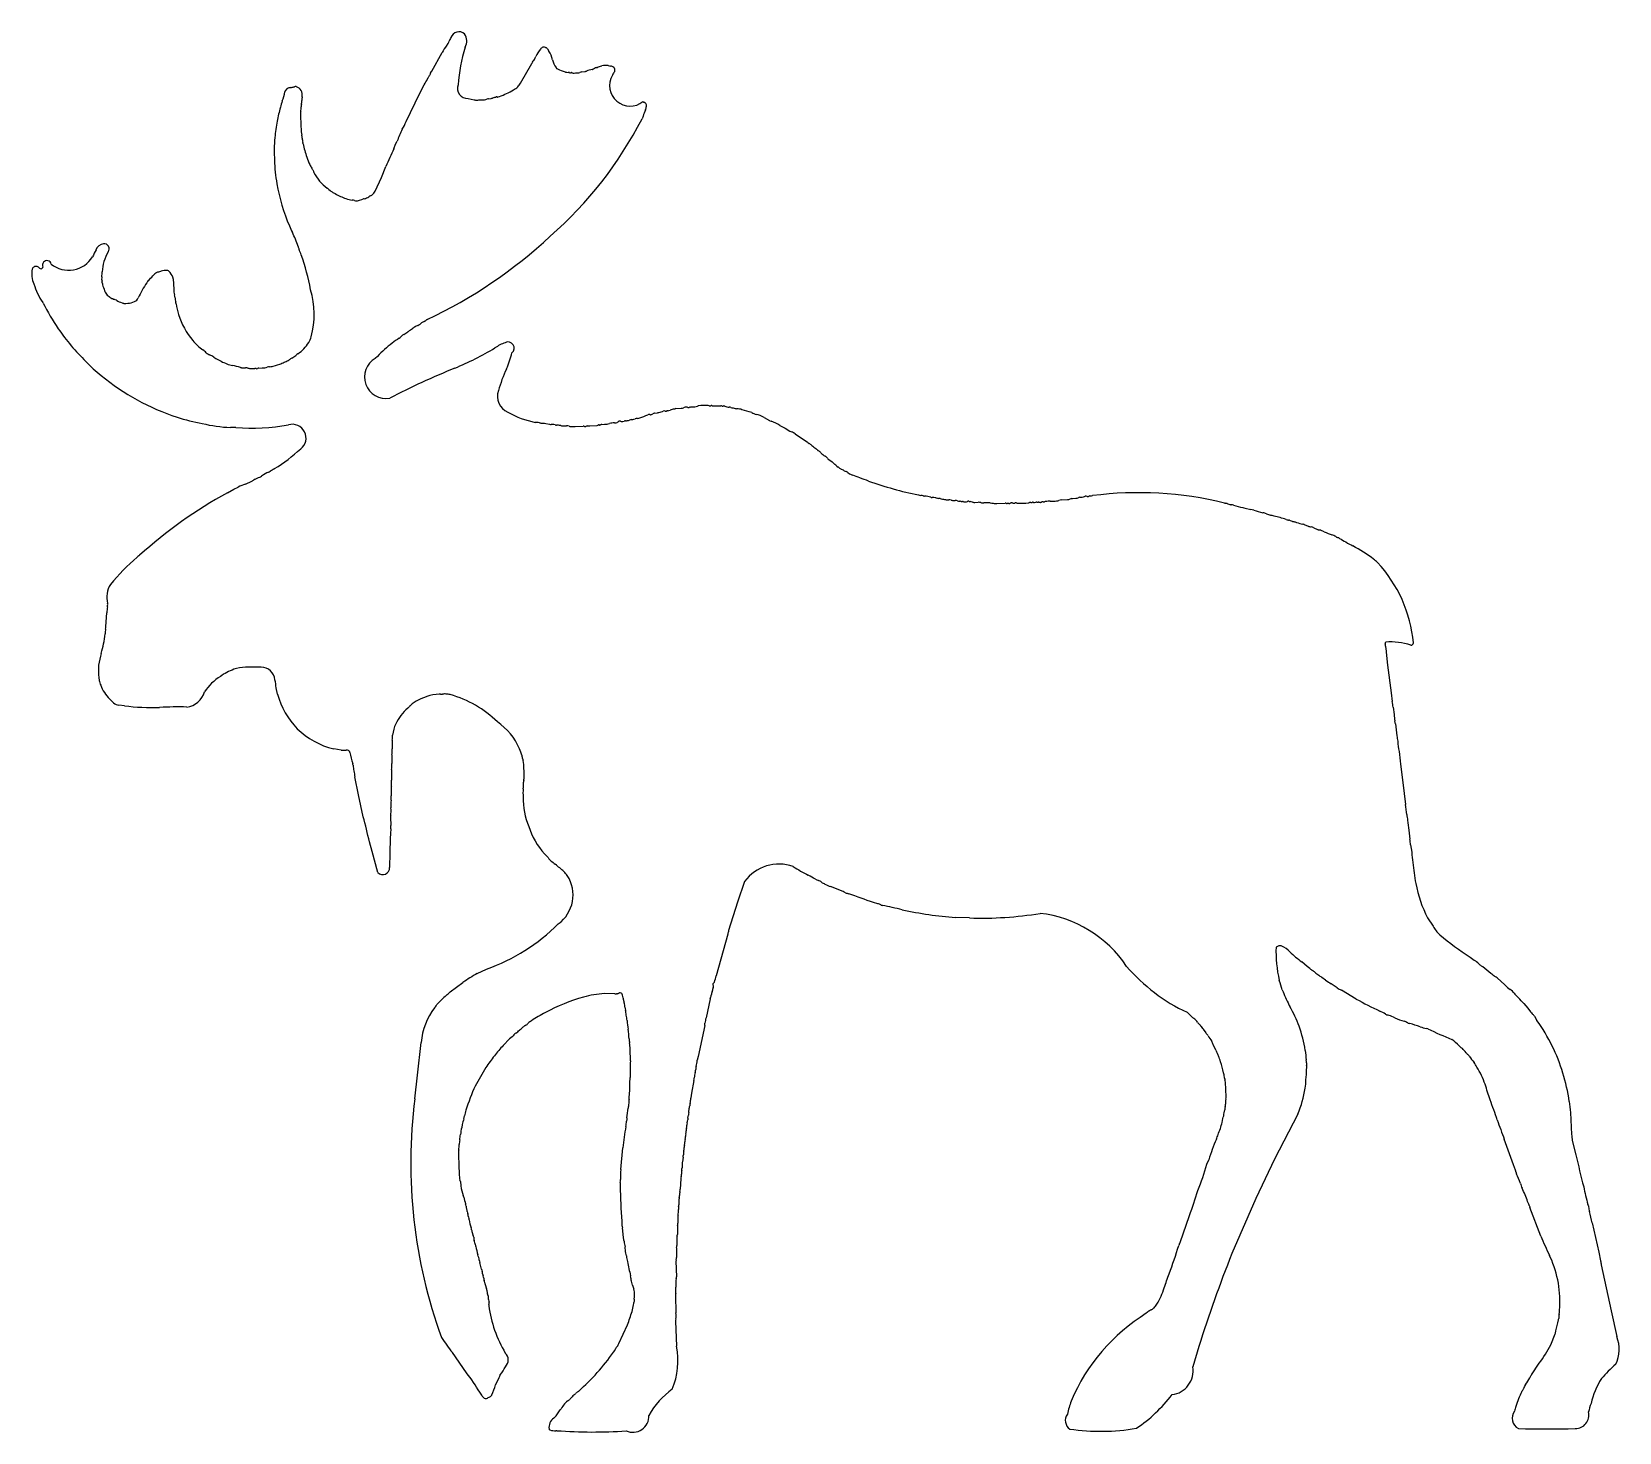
# Model space of a CAD drawing. Header units: metres. Extents: x 0 to 7.65, y 0 to 6.75.
import ezdxf

# ---------------------------------------------------------------- set-up
doc = ezdxf.new("R2010")
doc.units = ezdxf.units.M

msp = doc.modelspace()

# ---------------------------------------------------------------- linework, layer by layer
at = {"layer": '1', "color": 5}
for p, q in [((2.47551, 6.67276), (2.47849, 6.67165)), ((2.48346, 6.6677), (2.4853, 6.66506)), ((2.4853, 6.66506), (2.49267, 6.65457)), ((1.92754, 6.5575), (1.97792, 6.64766)), ((2.35512, 6.50074), (2.40964, 6.59562)), ((2.72981, 6.57817), (2.7474, 6.5833)), ((2.7784, 6.58461), (2.78918, 6.58246)), ((1.91005, 6.52674), (1.91361, 6.53196)), ((1.92225, 6.54965), (1.92754, 6.5575)), ((2.578, 6.55248), (2.58582, 6.5519)), ((2.59645, 6.55008), (2.59874, 6.55106)), ((2.64907, 6.55437), (2.66573, 6.55609)), ((2.70744, 6.56892), (2.71277, 6.57255)), ((2.80044, 6.54293), (2.79878, 6.5381)), ((2.80313, 6.54888), (2.80044, 6.54293)), ((2.80508, 6.55093), (2.80313, 6.54888)), ((1.26357, 6.48216), (1.26671, 6.4829)), ((1.8046, 6.31624), (1.86918, 6.44893)), ((1.86918, 6.44893), (1.89152, 6.49256)), ((2.10325, 6.42675), (2.1318, 6.42059)), ((2.20099, 6.42507), (2.21323, 6.4266)), ((2.24116, 6.43435), (2.24352, 6.43353)), ((2.24775, 6.43446), (2.25362, 6.43671)), ((1.30225, 6.42409), (1.30155, 6.41929)), ((2.1607, 6.41951), (2.18256, 6.42071)), ((2.94563, 6.41176), (2.94987, 6.40926)), ((2.94987, 6.40926), (2.95264, 6.40766)), ((2.94587, 6.34047), (2.9409, 6.32875)), ((1.74469, 6.18348), (1.7532, 6.2057)), ((1.7532, 6.2057), (1.7605, 6.22021)), ((1.65536, 5.97997), (1.68523, 6.0462)), ((1.68523, 6.0462), (1.70691, 6.09886)), ((1.43185, 5.98768), (1.43803, 5.98309)), ((1.4509, 5.97389), (1.46255, 5.96799)), ((1.57473, 5.93473), (1.5957, 5.94102)), ((0.65838, 5.59606), (0.66064, 5.59389)), ((0.68192, 5.55691), (0.68453, 5.50847)), ((0.05426, 5.441), (0.05278, 5.44379)), ((1.89159, 5.35223), (1.8884, 5.35087)), ((0.88786, 5.17326), (0.89951, 5.16737)), ((0.95412, 5.14321), (0.96054, 5.14091)), ((0.96054, 5.14091), (0.96785, 5.13958)), ((1.01365, 5.12903), (1.0306, 5.12889)), ((1.04933, 5.12603), (1.05357, 5.126)), ((1.05357, 5.126), (1.07501, 5.1262)), ((1.09366, 5.12696), (1.11095, 5.12802)), ((1.1583, 5.13561), (1.20008, 5.14834)), ((1.66639, 5.18393), (1.65557, 5.1743)), ((2.28831, 5.1241), (2.28777, 5.12282)), ((2.98695, 4.90412), (2.99288, 4.9068)), ((3.00277, 4.91043), (3.01501, 4.91196)), ((3.02208, 4.91399), (3.03958, 4.91898)), ((3.03958, 4.91898), (3.04285, 4.92028)), ((3.1041, 4.93232), (3.12986, 4.9342)), ((3.17484, 4.9398), (3.17912, 4.94012)), ((3.17912, 4.94012), (3.19623, 4.94134)), ((3.28574, 4.94502), (3.30745, 4.94552)), ((3.30745, 4.94552), (3.32036, 4.94571)), ((3.33084, 4.94381), (3.33345, 4.94486)), ((3.33999, 4.94331), (3.35003, 4.9407)), ((2.45362, 4.86251), (2.47037, 4.86214)), ((2.47037, 4.86214), (2.47758, 4.8607)), ((2.47758, 4.8607), (2.49557, 4.85705)), ((2.55639, 4.8489), (2.56063, 4.84886)), ((2.56063, 4.84886), (2.57778, 4.84893)), ((2.61819, 4.84645), (2.65769, 4.84769)), ((2.67633, 4.84845), (2.68922, 4.8493)), ((2.68922, 4.8493), (2.72422, 4.8511)), ((2.7345, 4.85385), (2.73686, 4.85303)), ((2.74715, 4.85577), (2.76002, 4.85663)), ((2.80851, 4.86317), (2.81708, 4.86381)), ((2.8236, 4.86625), (2.82562, 4.86807)), ((2.82562, 4.86807), (2.8294, 4.87109)), ((2.83777, 4.8709), (2.84064, 4.86993)), ((2.84924, 4.86985), (2.85497, 4.87165)), ((3.52931, 4.88967), (3.55484, 4.87567)), ((3.55484, 4.87567), (3.55754, 4.87397)), ((3.55754, 4.87397), (3.5639, 4.8716)), ((3.67914, 4.81129), (3.72328, 4.78042)), ((3.72328, 4.78042), (3.73656, 4.77166)), ((3.83485, 4.69297), (3.83684, 4.6905)), ((3.83684, 4.6905), (3.84178, 4.68659)), ((3.84178, 4.68659), (3.85689, 4.67519)), ((3.85689, 4.67519), (3.85952, 4.67341)), ((1.09915, 4.60262), (1.10239, 4.6039)), ((1.10239, 4.6039), (1.10784, 4.60742)), ((1.16512, 4.64003), (1.17007, 4.64285)), ((3.87952, 4.65544), (3.8857, 4.65084)), ((3.93105, 4.62591), (3.93358, 4.62402)), ((3.93358, 4.62402), (3.94122, 4.61842)), ((0.94281, 4.52651), (0.97352, 4.54334)), ((0.97352, 4.54334), (0.99523, 4.55321)), ((1.02948, 4.56862), (1.05994, 4.58325)), ((1.05994, 4.58325), (1.06318, 4.58453)), ((4.40637, 4.49292), (4.41891, 4.49263)), ((4.43761, 4.48975), (4.45015, 4.48945)), ((4.48282, 4.48394), (4.48511, 4.48495)), ((4.48942, 4.48437), (4.49207, 4.48353)), ((4.5402, 4.48058), (4.54444, 4.48055)), ((4.54444, 4.48055), (4.56159, 4.48061)), ((4.58032, 4.47777), (4.5888, 4.4777)), ((4.61925, 4.4783), (4.62649, 4.4769)), ((4.65099, 4.47568), (4.69049, 4.47692)), ((4.70096, 4.47502), (4.70324, 4.47603)), ((4.84291, 4.4817), (4.84522, 4.48085)), ((4.84744, 4.48094), (4.84967, 4.48197)), ((4.90834, 4.48612), (4.92608, 4.48685)), ((4.96173, 4.49242), (4.99213, 4.49428)), ((5.01057, 4.49864), (5.01479, 4.49902)), ((5.01479, 4.49902), (5.03189, 4.50034)), ((5.05032, 4.5047), (5.0628, 4.50601)), ((5.07396, 4.5083), (5.07727, 4.50957)), ((5.09887, 4.51128), (5.10315, 4.51164)), ((5.74876, 4.47711), (5.75008, 4.47683)), ((5.76088, 4.47507), (5.76409, 4.47392)), ((5.76409, 4.47392), (5.77369, 4.47043)), ((5.84704, 4.45271), (5.87482, 4.44579)), ((6.04456, 4.39827), (6.05098, 4.39598)), ((6.06194, 4.39396), (6.06515, 4.39282)), ((6.06515, 4.39282), (6.07475, 4.38933)), ((6.08524, 4.38681), (6.08892, 4.38617)), ((6.08892, 4.38617), (6.09535, 4.38387)), ((6.1326, 4.37333), (6.15127, 4.36578)), ((6.16176, 4.36325), (6.16544, 4.36261)), ((6.17797, 4.35768), (6.19636, 4.34983)), ((6.29947, 4.30879), (6.30216, 4.30709)), ((0.51553, 4.22247), (0.51961, 4.22547)), ((0.3659, 3.98866), (0.36584, 3.9939)), ((0.35689, 3.88158), (0.36262, 3.94851)), ((6.52478, 3.77971), (6.52666, 3.75851)), ((6.52666, 3.75851), (6.53369, 3.69659)), ((1.10501, 3.68626), (1.02935, 3.68669)), ((6.53369, 3.69659), (6.55138, 3.56334)), ((1.18467, 3.55561), (1.17817, 3.58605)), ((6.55138, 3.56334), (6.55604, 3.52104)), ((0.44638, 3.50003), (0.4191, 3.50357)), ((1.81647, 3.49287), (1.81177, 3.48864)), ((1.8184, 3.49535), (1.81647, 3.49287)), ((6.56036, 3.49325), (6.56536, 3.45776)), ((1.49167, 3.2866), (1.45528, 3.29307)), ((1.73641, 3.32792), (1.73684, 3.2929)), ((1.73485, 3.25674), (1.73521, 3.22173)), ((6.59689, 3.21905), (6.60709, 3.13132)), ((1.57535, 3.0717), (1.55703, 3.15803)), ((1.73331, 3.18557), (1.734, 3.14168)), ((1.59766, 2.96602), (1.57535, 3.0717)), ((6.60709, 3.13132), (6.62022, 3.02519)), ((1.72901, 2.96318), (1.72973, 2.92373)), ((1.6407, 2.79799), (1.62698, 2.84466)), ((6.63648, 2.90025), (6.64089, 2.85774)), ((1.6682, 2.697), (1.6407, 2.79799)), ((6.64495, 2.83003), (6.65009, 2.79455)), ((3.43538, 2.65381), (3.40057, 2.55361)), ((3.90953, 2.60581), (3.84935, 2.6288)), ((3.40057, 2.55361), (3.35842, 2.41721)), ((4.07708, 2.5468), (4.05604, 2.55187)), ((4.5194, 2.47819), (4.452, 2.48084)), ((6.72665, 2.47865), (6.75285, 2.43789)), ((3.35407, 2.39986), (3.29813, 2.19951)), ((6.0066, 2.34165), (5.99648, 2.33763)), ((6.00959, 2.34329), (6.0066, 2.34165)), ((2.14673, 2.21031), (2.19225, 2.23154)), ((6.14638, 2.24344), (6.12051, 2.2663)), ((6.15948, 2.23445), (6.14638, 2.24344)), ((6.9922, 2.24362), (7.03172, 2.21237)), ((2.01602, 2.12154), (2.07813, 2.16678)), ((3.28437, 2.14362), (3.28357, 2.14017)), ((6.23536, 2.17785), (6.2172, 2.19056)), ((6.2908, 2.14065), (6.26226, 2.16066)), ((7.0615, 2.18907), (7.09859, 2.1552)), ((2.8092, 2.1121), (2.76027, 2.1137)), ((2.82229, 2.11267), (2.81784, 2.1125)), ((2.8467, 2.1064), (2.84598, 2.11035)), ((2.85068, 2.09249), (2.8467, 2.1064)), ((3.27011, 2.08852), (3.24945, 1.99666)), ((6.38281, 2.08738), (6.31127, 2.13034)), ((6.05822, 2.05964), (6.05958, 2.05643)), ((6.05958, 2.05643), (6.06303, 2.05097)), ((6.54096, 2.00864), (6.53687, 2.00966)), ((7.19093, 2.06534), (7.20904, 2.04324)), ((7.20904, 2.04324), (7.22301, 2.026)), ((7.24139, 2.00427), (7.25331, 1.98471)), ((3.24292, 1.95977), (3.21085, 1.81015)), ((5.656, 1.92948), (5.65042, 1.93717)), ((6.72774, 1.94345), (6.7215, 1.94523)), ((1.85829, 1.72009), (1.87691, 1.87777)), ((2.30274, 1.89563), (2.27251, 1.86372)), ((2.31494, 1.90576), (2.30274, 1.89563)), ((2.88514, 1.78909), (2.88329, 1.84615)), ((5.70698, 1.8408), (5.69367, 1.86813)), ((3.21085, 1.81015), (3.20721, 1.79208)), ((6.14338, 1.77136), (6.14384, 1.76832)), ((1.84644, 1.60712), (1.85829, 1.72009)), ((2.18872, 1.75738), (2.13726, 1.66817)), ((2.8825, 1.68157), (2.88445, 1.70874)), ((3.19141, 1.69545), (3.1798, 1.63373)), ((5.74863, 1.70526), (5.7466, 1.72191)), ((5.7554, 1.61644), (5.75254, 1.68681)), ((2.88039, 1.63218), (2.88227, 1.64664)), ((2.88227, 1.64664), (2.8825, 1.68157)), ((3.1798, 1.63373), (3.17625, 1.61138)), ((5.74624, 1.53964), (5.74892, 1.5542)), ((6.10099, 1.53304), (5.98878, 1.31616)), ((7.41579, 1.54081), (7.42084, 1.43488)), ((2.07396, 1.48318), (2.07193, 1.46777)), ((5.73645, 1.49322), (5.74033, 1.51099)), ((7.14154, 1.2891), (7.09631, 1.41155)), ((7.42405, 1.40512), (7.4417, 1.33678)), ((2.83829, 1.26524), (2.84857, 1.37051)), ((3.13889, 1.32544), (3.13543, 1.30306)), ((5.66362, 1.29122), (5.67244, 1.31298)), ((5.98878, 1.31616), (5.89856, 1.12599)), ((3.13417, 1.29583), (3.13386, 1.27443)), ((7.15117, 1.2627), (7.14154, 1.2891)), ((7.15346, 1.25125), (7.15117, 1.2627)), ((2.06545, 1.20799), (2.06747, 1.18689)), ((3.12809, 1.22024), (3.1247, 1.17183)), ((3.11905, 1.12189), (3.11864, 1.09625)), ((5.89856, 1.12599), (5.78365, 0.86053)), ((7.21439, 1.09955), (7.20879, 1.1119)), ((7.2732, 0.94555), (7.22017, 1.08257)), ((7.50148, 1.09093), (7.50365, 1.07436)), ((3.1136, 1.03722), (3.11357, 1.00695)), ((5.53427, 0.91505), (5.57917, 1.04451)), ((7.51937, 1.00839), (7.5513, 0.86705)), ((2.12146, 0.96756), (2.12765, 0.94657)), ((2.12968, 0.93949), (2.13017, 0.93538)), ((2.85099, 0.93883), (2.84634, 0.98557)), ((3.10889, 0.93481), (3.10903, 0.9001)), ((3.11116, 0.98823), (3.11127, 0.95352)), ((2.866, 0.84928), (2.86284, 0.86364)), ((3.10662, 0.88138), (3.10691, 0.84223)), ((7.31817, 0.84359), (7.3147, 0.85162)), ((7.5513, 0.86705), (7.56055, 0.8266)), ((3.10466, 0.82353), (3.10635, 0.74888)), ((7.56381, 0.80646), (7.61217, 0.5855)), ((2.18516, 0.71238), (2.19135, 0.69138)), ((2.88687, 0.74784), (2.88544, 0.75419)), ((2.19892, 0.65786), (2.19981, 0.64945)), ((2.2023, 0.61538), (2.20265, 0.60905)), ((3.10233, 0.6592), (3.10467, 0.57517)), ((5.40144, 0.59341), (5.40379, 0.59552)), ((7.36209, 0.57525), (7.36209, 0.58753)), ((7.61217, 0.5855), (7.63822, 0.46084)), ((2.83003, 0.42719), (2.87092, 0.51755)), ((3.10274, 0.53477), (3.10764, 0.41408)), ((7.32078, 0.4212), (7.34204, 0.4742)), ((7.34204, 0.4742), (7.34319, 0.47741)), ((7.34319, 0.47741), (7.34517, 0.4884)), ((2.09534, 0.28615), (2.02698, 0.38351)), ((2.80349, 0.38536), (2.80977, 0.39451)), ((5.6248, 0.41329), (5.59508, 0.31455)), ((7.22795, 0.27616), (7.26414, 0.33248)), ((2.17979, 0.16466), (2.1775, 0.16678)), ((2.61974, 0.18543), (2.62191, 0.18771)), ((2.63452, 0.19744), (2.63595, 0.19854)), ((2.53114, 0.0835), (2.54707, 0.10722)), ((2.4974, 0.01104), (2.49553, 0.01164)), ((2.52987, 0.0076), (2.52584, 0.00752))]:
    msp.add_line(p, q, dxfattribs=at)
for centre, radius, start, end in [((2.05814, 6.70866), 0.03932, 46.92169, 163.75206), ((2.04328, 6.70348), 0.05376, 327.10794, 399.09681), ((2.20587, 6.52938), 0.25681, 143.28623, 152.57449), ((1.94948, 6.72616), 0.06651, 319.42868, 338.92304), ((2.0995, 6.66851), 0.09421, 147.11539, 159.02013), ((2.90447, 6.43111), 0.85151, 163.40652, 175.87013), ((2.66084, 6.50273), 0.26393, 142.41668, 151.43604), ((2.47335, 6.64986), 0.02571, 111.9617, 147.4152), ((2.46724, 6.66627), 0.00823, 85.46062, 115.24602), ((2.46562, 6.64651), 0.02805, 69.34962, 85.35404), ((2.46992, 6.65576), 0.01805, 41.39718, 61.64967), ((2.48706, 6.56042), 0.08505, 140.40112, 155.55019), ((2.35349, 6.65943), 0.08146, 326.63606, 338.01212), ((2.30347, 6.54963), 0.21635, 17.10981, 29.01579), ((2.63114, 6.64249), 0.12437, 193.58373, 212.68952), ((2.76539, 6.52504), 0.06097, 77.67999, 107.15955), ((2.78249, 6.54439), 0.03865, 55.01834, 80.03152), ((1.73374, 6.59458), 0.18789, 327.11251, 337.0269), ((1.9232, 6.51402), 0.01799, 149.00871, 156.29153), ((1.95838, 6.49256), 0.05919, 144.72923, 148.73547), ((1.8723, 6.56043), 0.05017, 325.42812, 329.98222), ((1.89932, 6.54475), 0.01893, 330.14181, 337.56451), ((2.0465, 6.49263), 0.13723, 158.04438, 160.90231), ((1.94669, 6.53285), 0.02962, 152.00586, 158.00501), ((1.95151, 6.53034), 0.03506, 146.57145, 152.08389), ((2.54008, 6.58312), 0.01569, 209.8153, 244.74529), ((2.64923, 6.81061), 0.26801, 244.39175, 253.04709), ((2.58338, 6.58665), 0.03465, 249.21436, 255.89126), ((2.58018, 6.57314), 0.02077, 255.35451, 263.97011), ((2.58212, 6.51282), 0.03925, 78.82087, 84.59082), ((2.58659, 6.53581), 0.01584, 69.48347, 78.56294), ((2.59717, 6.56431), 0.01456, 249.77843, 262.40932), ((2.5955, 6.55198), 0.00212, 263.22889, 296.6236), ((2.5997, 6.54915), 0.00214, 83.14869, 116.54295), ((2.59801, 6.5369), 0.0145, 69.70156, 82.31323), ((2.60998, 6.56787), 0.01871, 248.21637, 267.63217), ((2.61214, 6.75317), 0.20401, 269.17848, 275.20413), ((2.62917, 6.58481), 0.03484, 272.41139, 291.52913), ((2.65598, 6.51562), 0.03936, 100.10848, 110.86492), ((2.66293, 6.5726), 0.01675, 279.63895, 287.17017), ((2.64258, 6.64375), 0.09075, 286.18448, 289.4075), ((2.72273, 6.43943), 0.12883, 99.76861, 112.83622), ((2.69792, 6.5851), 0.01894, 278.94624, 290.7652), ((2.70004, 6.57913), 0.01261, 291.38386, 305.92305), ((2.71933, 6.56321), 0.01142, 111.21329, 125.07843), ((2.72502, 6.54844), 0.02724, 102.16414, 111.13125), ((2.70211, 6.65282), 0.07963, 282.45198, 290.35656), ((2.88338, 6.48792), 0.09836, 149.32258, 309.26438), ((2.79669, 6.56548), 0.01323, 9.68301, 53.04836), ((2.7467, 6.61501), 0.08669, 312.3319, 315.39406), ((2.80341, 6.55865), 0.00674, 317.99984, 334.62002), ((2.80329, 6.5587), 0.00687, 334.62382, 351.08508), ((2.77996, 6.56166), 0.03039, 352.3911, 371.47646), ((1.02211, 6.49084), 0.20019, 337.62044, 350.70613), ((1.24238, 6.45339), 0.02328, 119.26753, 167.29503), ((1.26635, 6.40039), 0.08138, 103.2816, 115.74241), ((1.20403, 6.80161), 0.32495, 277.7135, 280.55688), ((1.27227, 6.4662), 0.0176, 90.95737, 108.42536), ((1.27213, 6.47398), 0.00982, 67.44262, 90.89477), ((1.2622, 6.44335), 0.042, 32.15654, 70.96631), ((1.25798, 6.44329), 0.04565, 348.41626, 389.4004), ((1.27948, 6.42765), 0.02304, 351.12408, 363.61892), ((1.32509, 6.43058), 0.02265, 171.00883, 183.74463), ((2.0995, 6.47444), 0.04784, 157.91392, 274.49688), ((2.20693, 6.46195), 0.03591, 280.09768, 291.83598), ((2.27427, 6.25696), 0.17995, 104.00075, 107.45467), ((2.21182, 6.5103), 0.08098, 283.50807, 286.78514), ((2.23159, 6.44485), 0.01261, 286.65388, 294.97141), ((2.24296, 6.42048), 0.01428, 102.25605, 115.06857), ((2.2404, 6.43235), 0.00215, 69.11032, 102.51984), ((2.24433, 6.43562), 0.00224, 248.7623, 282.37236), ((2.24204, 6.44606), 0.01293, 282.38859, 296.22622), ((2.15962, 6.72504), 0.30327, 288.05653, 302.1365), ((2.28462, 6.54615), 0.08596, 294.99298, 312.28879), ((2.26256, 6.5517), 0.10566, 319.13018, 331.16545), ((1.58759, 6.25959), 0.40822, 162.28066, 171.9559), ((1.7763, 6.24109), 0.59495, 163.04199, 166.11726), ((2.7683, 6.36384), 1.47299, 180.34538, 183.26213), ((1.34334, 6.35149), 0.04812, 167.14822, 175.86001), ((1.15924, 6.38313), 0.13877, 351.32283, 361.34764), ((1.33776, 6.38762), 0.03981, 165.09701, 181.77323), ((1.21042, 6.41711), 0.09094, 347.7799, 360.17765), ((1.32981, 6.41535), 0.02853, 172.07238, 175.9096), ((2.14226, 6.45423), 0.03523, 252.7236, 264.71759), ((2.14469, 6.73083), 0.31173, 268.95827, 272.94437), ((2.1812, 6.45548), 0.0348, 272.24152, 291.38794), ((2.2082, 6.38568), 0.04004, 100.37445, 110.93998), ((3.27977, 6.23253), 0.35091, 156.55736, 162.08483), ((2.94674, 6.3956), 0.01343, 42.71933, 63.91217), ((2.93285, 6.38276), 0.03234, 29.11928, 42.73772), ((2.84184, 6.41363), 0.12318, 340.31201, 348.31881), ((2.94934, 6.39198), 0.01345, 7.9225, 29.02099), ((2.94815, 6.39179), 0.01465, 347.7713, 367.99475), ((1.65172, 6.20648), 0.48114, 166.75454, 176.2331), ((1.43805, 6.28157), 0.14036, 180.63074, 192.46506), ((2.95175, 5.73799), 1.28515, 155.14148, 157.9618), ((1.49161, 6.44844), 0.33977, 329.93754, 337.10135), ((1.24156, 7.2006), 1.90994, 311.17531, 332.83981), ((1.77506, 6.174), 0.60684, 173.93791, 184.33168), ((1.24332, 6.2339), 0.06024, 1.71702, 16.75352), ((1.48131, 6.24715), 0.17815, 183.68137, 190.41932), ((1.13869, 6.16365), 0.17509, 14.68393, 17.03131), ((1.78743, 6.30217), 0.48853, 191.11025, 198.9676), ((1.85771, 6.13953), 0.68785, 180.94648, 190.36466), ((1.63415, 6.25233), 0.32738, 199.43781, 206.07853), ((2.98086, 5.58083), 1.37525, 154.01004, 157.87164), ((1.40676, 6.13324), 0.07114, 200.43217, 216.4896), ((1.31623, 6.06722), 0.04092, 28.70416, 35.43306), ((1.31117, 6.06448), 0.04667, 22.36549, 28.66683), ((1.47088, 6.12983), 0.12589, 202.21309, 208.38272), ((1.54847, 6.16353), 0.2103, 206.41139, 233.40601), ((2.03356, 6.15966), 0.86452, 189.57991, 203.7024), ((1.39111, 5.94884), 0.05591, 51.34936, 55.0988), ((1.33881, 5.88333), 0.13973, 49.00942, 51.37944), ((1.44758, 6.00848), 0.02608, 228.98463, 232.8902), ((1.50425, 6.06212), 0.1031, 230.04122, 238.84133), ((1.60994, 6.2185), 0.29065, 239.53015, 250.5954), ((1.58879, 6.02157), 0.0785, 309.5849, 328.00034), ((1.57094, 6.11281), 0.17802, 251.13229, 261.54372), ((1.5431, 5.88975), 0.04701, 74.14195, 87.98117), ((1.5658, 5.97102), 0.03738, 254.71596, 283.81969), ((1.61184, 5.89998), 0.0441, 101.97531, 111.4683), ((1.59097, 5.99597), 0.05413, 282.49926, 307.82332), ((1.6428, 5.93037), 0.02948, 109.87978, 129.20786), ((1.62296, 5.98555), 0.02917, 289.67704, 302.91973), ((1.42987, 5.87889), 0.19941, 199.55939, 209.35636), ((0.66962, 5.50226), 0.64936, 19.01338, 25.43229), ((0.90777, 7.4731), 2.33592, 295.29184, 312.93766), ((0.17777, 5.73382), 0.13475, 231.45983, 328.59865), ((1.14735, 5.25987), 0.94513, 152.41843, 154.7116), ((0.35204, 5.68009), 0.04584, 98.2418, 157.70664), ((0.54758, 5.58001), 0.20862, 149.15015, 176.95651), ((0.3499, 5.70199), 0.02388, 321.07898, 460.6929), ((1.41483, 5.74974), 0.1361, 195.30458, 201.41546), ((0.6874, 5.44913), 0.65102, 20.05278, 22.66974), ((0.23936, 5.29854), 1.12361, 10.59298, 19.43268), ((0.12412, 5.58297), 0.12412, 169.8742, 203.80021), ((0.05071, 5.5735), 0.05795, 143.06407, 147.3161), ((0.02137, 5.5976), 0.02008, 54.16348, 147.73362), ((0.04598, 5.61985), 0.01417, 204.90304, 264.64975), ((0.04143, 5.61883), 0.01348, 283.86263, 340.63185), ((0.07308, 5.62392), 0.02121, 12.24053, 206.80303), ((0.17004, 5.59084), 0.16922, 352.14896, 360.08622), ((0.60621, 5.57232), 0.01497, 115.38391, 125.84519), ((0.649, 5.48255), 0.11441, 111.69282, 115.47379), ((0.66017, 5.44262), 0.1557, 103.39224, 110.07937), ((0.6492, 5.51653), 0.08151, 88.28485, 107.92465), ((0.65162, 5.58529), 0.01272, 57.84966, 89.90992), ((0.61773, 5.54317), 0.06644, 18.96221, 49.7635), ((0.31142, 5.6209), 0.31347, 196.30834, 214.4032), ((0.38547, 5.5586), 0.04866, 169.19737, 195.59512), ((0.29049, 5.52993), 0.05058, 4.96458, 17.95), ((0.4022, 5.53877), 0.06149, 184.15762, 195.35135), ((0.78816, 5.67573), 0.47088, 198.9914, 202.82422), ((0.99003, 5.25078), 0.52271, 146.53974, 155.76883), ((0.6509, 5.47227), 0.11768, 139.2906, 145.46529), ((0.34554, 5.78525), 0.32019, 312.45881, 318.0781), ((0.68527, 5.47938), 0.13694, 129.89079, 137.82572), ((0.65142, 5.55567), 0.03053, 2.32427, 17.31924), ((0.82612, 5.51049), 0.1416, 180.81907, 192.55204), ((1.05083, 5.95012), 1.11909, 207.0614, 214.44443), ((0.40113, 5.51616), 0.05234, 206.17119, 230.7182), ((0.43294, 5.55104), 0.09952, 229.25407, 242.0695), ((0.40583, 5.49489), 0.03728, 238.45962, 245.68243), ((0.40957, 5.50333), 0.04652, 245.7656, 252.22996), ((0.37231, 5.3832), 0.07926, 63.3516, 73.08356), ((0.47591, 5.57345), 0.13744, 240.32315, 252.82626), ((0.47037, 5.53792), 0.10199, 249.90423, 254.3956), ((0.44588, 5.45013), 0.01085, 254.27258, 268.07468), ((0.45152, 5.65252), 0.21332, 268.38585, 273.01178), ((0.46063, 5.51753), 0.07806, 271.53942, 296.54376), ((0.48232, 5.47895), 0.03392, 292.89162, 336.29432), ((0.64533, 5.4659), 0.04476, 3.17976, 17.98877), ((0.82783, 5.47748), 0.13811, 183.778, 193.85793), ((0.64806, 5.42949), 0.04805, 9.32887, 18.07616), ((1.02821, 5.48483), 0.33611, 188.1333, 197.28583), ((0.93819, 5.38541), 0.42292, 345.30357, 376.43811), ((1.04603, 5.49138), 0.35508, 197.44038, 220.53959), ((1.83474, 5.44874), 0.11201, 300.50099, 305.47259), ((1.94947, 5.28098), 0.09128, 118.62967, 123.01657), ((1.01322, 5.92817), 1.07566, 214.61339, 225.58813), ((1.66926, 5.39967), 0.16338, 308.35513, 312.78845), ((1.8556, 5.2027), 0.10779, 129.35383, 134.35814), ((1.80563, 5.25756), 0.03391, 111.43961, 122.83256), ((1.7385, 5.39282), 0.11726, 297.828, 308.92121), ((1.98512, 5.10211), 0.26402, 127.47666, 130.92451), ((1.71015, 5.50635), 0.2258, 300.41968, 306.15922), ((1.89538, 5.24549), 0.0942, 111.1972, 123.50603), ((1.84455, 5.37151), 0.04171, 293.71284, 315.72298), ((1.90414, 5.30912), 0.04461, 110.65756, 131.78651), ((0.88849, 5.34255), 0.13903, 216.12282, 230.42973), ((0.94083, 5.37681), 0.19964, 225.10477, 234.13323), ((0.778, 5.13761), 0.08998, 45.26665, 59.35234), ((1.18507, 5.3431), 0.17612, 303.54755, 328.25858), ((1.13885, 5.35501), 0.22215, 331.91873, 339.74978), ((2.07177, 4.80127), 0.55746, 126.90908, 136.65151), ((1.91112, 5.04357), 0.26779, 121.64222, 130.56222), ((1.43124, 6.56885), 1.56474, 292.842, 300.78909), ((2.34845, 5.05902), 0.20236, 109.38596, 125.06262), ((2.29521, 5.22383), 0.02956, 309.4511, 478.10731), ((0.71766, 5.58397), 0.62366, 222.85381, 232.09398), ((0.8757, 5.23662), 0.04912, 225.5842, 248.00412), ((0.81947, 5.09382), 0.10435, 56.21647, 68.74232), ((0.93043, 5.24482), 0.08326, 230.52526, 239.25592), ((1.02189, 5.37015), 0.23684, 238.89046, 253.37319), ((0.88192, 4.68442), 0.4632, 74.39671, 79.30901), ((1.03048, 5.21883), 0.09147, 254.80772, 258.03651), ((1.01488, 5.14497), 0.01598, 257.85857, 265.58006), ((1.032, 5.09383), 0.03509, 73.31076, 92.2918), ((1.05317, 5.16513), 0.03929, 253.60151, 264.38717), ((1.0742, 5.10747), 0.01874, 68.1431, 87.5279), ((1.09597, 5.10837), 0.01873, 97.07644, 116.46124), ((1.11183, 5.21504), 0.08703, 269.42327, 285.62088), ((1.14864, 5.09719), 0.03658, 93.39867, 111.45322), ((1.14292, 5.19328), 0.05969, 273.41048, 284.93248), ((1.09468, 5.41708), 0.28867, 291.41576, 296.17425), ((1.19749, 5.2295), 0.07558, 288.92912, 304.25184), ((1.30425, 5.08542), 0.10384, 119.27929, 128.19924), ((1.2079, 5.26981), 0.10429, 295.90636, 308.44569), ((1.3442, 5.11353), 0.1033, 126.74508, 133.77016), ((1.70747, 5.08437), 0.10383, 119.99165, 279.69725), ((3.34932, 1.87493), 3.50608, 111.95174, 117.60016), ((1.82758, 5.32069), 0.50092, 336.89202, 346.1755), ((1.03092, 5.92675), 1.08719, 230.16616, 252.30243), ((1.08407, 5.13281), 0.00845, 249.98457, 294.81692), ((2.81406, 4.86879), 0.58439, 154.23392, 165.11046), ((2.32633, 4.99034), 0.08218, 159.62794, 246.96415), ((2.51469, 5.30862), 0.45142, 240.75846, 258.74249), ((2.80334, 5.26037), 0.39451, 288.85875, 294.86756), ((2.9749, 4.89147), 0.01234, 95.45461, 117.31065), ((2.97475, 4.89291), 0.0109, 72.09335, 95.37018), ((2.98142, 4.91363), 0.01087, 252.21032, 275.48443), ((2.9813, 4.91514), 0.01238, 275.37743, 297.15278), ((3.04264, 4.7945), 0.12283, 110.09786, 113.89695), ((3.00418, 4.89975), 0.01077, 97.49575, 110.34617), ((3.0087, 4.94726), 0.03586, 280.13353, 291.90705), ((3.04688, 4.90746), 0.01344, 67.65895, 107.45444), ((3.05489, 4.92808), 0.00869, 250.50965, 272.44596), ((3.05488, 4.92777), 0.00838, 272.58152, 294.89102), ((3.06521, 4.9054), 0.01626, 105.72216, 114.70534), ((3.07127, 4.88392), 0.03858, 99.91936, 105.74103), ((3.05699, 4.99474), 0.07322, 275.98025, 285.07103), ((3.22311, 4.469), 0.47822, 105.28625, 107.91189), ((3.11017, 4.89768), 0.03517, 99.94535, 111.94544), ((3.12845, 4.96928), 0.03511, 272.2981, 291.25465), ((3.15445, 4.90241), 0.03663, 99.74805, 111.24165), ((3.15623, 4.88268), 0.0564, 93.70301, 98.1363), ((3.15504, 4.90013), 0.03891, 88.28323, 93.61591), ((3.15551, 4.92066), 0.01838, 68.12674, 87.82376), ((3.16525, 4.94567), 0.00846, 250.04909, 272.45859), ((3.16529, 4.94565), 0.00844, 272.19342, 294.60776), ((3.17715, 4.92121), 0.01874, 97.07773, 116.45995), ((3.19484, 4.97625), 0.03493, 272.27859, 291.35086), ((3.22166, 4.90703), 0.0393, 100.24643, 111.0261), ((3.2559, 4.47573), 0.47177, 90.26084, 95.01344), ((3.25488, 4.90659), 0.04093, 75.77062, 91.58272), ((3.27004, 4.96763), 0.02197, 256.57635, 269.71094), ((3.26997, 4.9543), 0.00864, 269.73571, 290.74384), ((3.27659, 4.9368), 0.01007, 91.04758, 110.72347), ((3.27657, 4.93815), 0.00873, 69.89983, 91.05793), ((3.28652, 4.96374), 0.01874, 248.23316, 267.61538), ((3.31959, 4.92702), 0.01871, 68.21626, 87.63228), ((3.33156, 4.95803), 0.01454, 249.74595, 262.35558), ((3.32992, 4.94573), 0.00213, 262.22652, 295.62146), ((3.31367, 4.84684), 0.09999, 74.74073, 78.59275), ((3.36248, 4.9809), 0.04208, 252.79623, 268.11115), ((3.35881, 4.88703), 0.05186, 78.89854, 87.4746), ((3.48191, 5.41923), 0.49442, 256.77409, 259.31395), ((3.40164, 4.97057), 0.0389, 252.94576, 263.75996), ((3.3898, 4.82702), 0.10515, 71.77384, 85.85048), ((3.14054, 3.90756), 1.05767, 71.88051, 74.52783), ((3.53936, 5.05825), 0.16139, 244.33929, 252.71676), ((3.46008, 4.7653), 0.14235, 60.89699, 77.28349), ((0.96698, 5.68937), 0.84169, 251.53692, 260.06045), ((0.98778, 5.55214), 0.71148, 256.50029, 267.61307), ((0.97065, 4.49784), 0.34367, 87.91472, 92.08528), ((1.06433, 5.76034), 0.92263, 264.95277, 280.81494), ((1.25556, 4.79021), 0.0664, 307.90162, 465.82609), ((2.4232, 4.70962), 0.1563, 85.66991, 88.76781), ((2.43555, 4.8273), 0.03817, 73.5423, 90.83293), ((2.4574, 4.90154), 0.03921, 253.66757, 264.47345), ((2.50616, 4.89131), 0.03586, 252.82181, 264.58889), ((2.49916, 4.69364), 0.16201, 85.82214, 88.71858), ((2.51154, 4.81715), 0.03807, 73.51792, 90.87088), ((2.53355, 4.89193), 0.03988, 253.67322, 264.28581), ((2.52593, 4.68937), 0.16292, 85.83178, 88.7156), ((2.53837, 4.8137), 0.03816, 73.58988, 90.89776), ((2.56021, 4.88781), 0.03909, 253.56616, 264.39287), ((2.57924, 4.81405), 0.03491, 73.311, 92.38982), ((2.6003, 4.88514), 0.03924, 253.66392, 264.44764), ((2.60217, 5.15803), 0.31199, 268.95855, 272.94321), ((2.65691, 4.82897), 0.01874, 68.23048, 87.61805), ((2.66677, 4.85429), 0.00844, 249.84623, 272.26301), ((2.66675, 4.85429), 0.00844, 272.36204, 294.77883), ((2.67864, 4.82986), 0.01873, 97.07506, 116.46263), ((2.72189, 4.86966), 0.01871, 277.14587, 296.56566), ((2.73634, 4.83977), 0.0145, 102.18579, 114.7979), ((2.73374, 4.85186), 0.00213, 69.08389, 102.47792), ((2.73764, 4.85501), 0.00213, 248.61798, 282.01022), ((2.73498, 4.86715), 0.01455, 282.29791, 294.91202), ((2.74945, 4.83721), 0.0187, 97.05896, 116.47872), ((2.76066, 4.94475), 0.08812, 269.58246, 285.56665), ((2.80881, 4.77084), 0.09233, 90.18786, 105.38895), ((2.81494, 4.87947), 0.01581, 277.79741, 303.23761), ((2.8319, 4.86758), 0.00431, 88.72547, 125.47999), ((2.83155, 4.85194), 0.01996, 71.83021, 88.69809), ((2.8453, 4.89054), 0.02113, 257.25523, 277.49762), ((2.84683, 4.87798), 0.00848, 278.34208, 286.5098), ((2.86982, 4.83181), 0.04251, 100.54502, 110.44468), ((2.84518, 5.03619), 0.16345, 275.9222, 278.79598), ((2.86768, 4.91262), 0.03805, 273.74946, 291.10242), ((2.8957, 4.83991), 0.03988, 100.42571, 111.0383), ((2.87166, 5.04136), 0.1631, 275.91908, 278.7991), ((2.89412, 4.91816), 0.03806, 273.7525, 291.09938), ((2.9212, 4.84861), 0.03657, 93.37854, 111.45188), ((2.91557, 4.94384), 0.05882, 273.38427, 285.06841), ((3.51511, 4.72467), 0.15482, 54.65798, 71.62864), ((3.78558, 5.17728), 0.37312, 240.99432, 245.50947), ((3.93522, 5.32592), 0.57527, 238.06334, 241.58701), ((3.58895, 4.64979), 0.18498, 60.81887, 66.91123), ((3.80178, 4.85165), 0.10321, 230.81068, 237.84027), ((3.71423, 4.70588), 0.06688, 47.25252, 60.82069), ((3.88779, 4.88632), 0.1835, 225.69912, 233.55792), ((0.67163, 5.43714), 0.93773, 302.10974, 311.7751), ((3.7468, 4.69285), 0.05591, 51.34948, 55.09868), ((3.69428, 4.62737), 0.13986, 48.93307, 51.30364), ((3.8216, 4.77367), 0.05409, 229.06106, 232.25308), ((3.82797, 4.78177), 0.0644, 232.18868, 235.1164), ((3.73015, 4.64163), 0.10651, 46.59198, 55.06489), ((3.87374, 4.78759), 0.09828, 224.24911, 238.97133), ((3.79956, 4.6649), 0.04509, 38.50645, 58.56577), ((3.84278, 4.65281), 0.02654, 37.2894, 50.90818), ((3.88456, 4.68449), 0.02589, 217.0538, 238.02244), ((1.08735, 4.56414), 0.03025, 115.6505, 128.02498), ((0.8247, 5.17898), 0.63837, 293.01177, 295.46286), ((1.22656, 4.43337), 0.21068, 113.47851, 124.29726), ((1.12522, 4.66876), 0.0456, 292.43309, 298.90511), ((1.12823, 4.66343), 0.03947, 298.81759, 305.77627), ((1.22431, 4.52994), 0.12499, 118.26658, 125.73673), ((3.77059, 4.5327), 0.16404, 49.02815, 52.32468), ((3.89484, 4.67574), 0.02543, 228.99832, 232.97159), ((3.95192, 4.72988), 0.10311, 230.04171, 238.84083), ((3.79176, 4.41779), 0.24803, 59.98654, 64.4909), ((3.93253, 4.65677), 0.02942, 235.38762, 254.74656), ((3.91721, 4.60011), 0.02928, 61.78618, 74.99024), ((3.96997, 4.66489), 0.05464, 238.25103, 255.81177), ((3.75594, 4.07302), 0.57503, 65.90599, 69.57896), ((3.85191, 4.1432), 0.47546, 67.66008, 73.02881), ((2.01696, 2.56847), 2.23332, 118.74828, 132.10252), ((1.08916, 4.39023), 0.18811, 108.49584, 119.95394), ((1.05007, 4.61178), 0.03024, 295.70207, 308.06623), ((4.63814, 6.29705), 1.81789, 250.54394, 258.41153), ((4.30176, 4.64695), 0.13386, 257.57682, 262.80415), ((4.28352, 4.46863), 0.04553, 73.86314, 88.14424), ((5.33499, 2.79237), 1.73481, 76.20143, 97.40186), ((4.3081, 4.55333), 0.04266, 253.76173, 263.64897), ((4.29276, 4.38579), 0.12559, 71.73211, 85.15024), ((4.35577, 4.59198), 0.09009, 254.78605, 257.97343), ((4.34094, 4.52242), 0.01896, 258.01203, 264.95113), ((4.33576, 4.34401), 0.15956, 85.79984, 88.74088), ((4.34809, 4.4656), 0.03755, 73.3975, 90.97773), ((4.37201, 4.54869), 0.04892, 254.36293, 267.66027), ((4.36789, 4.44815), 0.0517, 79.0366, 87.64722), ((4.48758, 4.96359), 0.47749, 256.6985, 259.32753), ((4.40963, 4.52807), 0.0353, 252.73553, 264.70566), ((4.42012, 4.45693), 0.03572, 73.33364, 91.9362), ((4.44141, 4.52888), 0.03932, 253.68215, 264.45887), ((4.45156, 4.45595), 0.03353, 72.62643, 92.40781), ((4.50154, 4.66403), 0.18056, 257.2099, 260.64744), ((4.45962, 4.40574), 0.08111, 77.80242, 81.07968), ((4.47413, 4.47267), 0.01263, 69.68003, 77.99968), ((4.48349, 4.49789), 0.01427, 249.60103, 262.41376), ((4.48188, 4.48586), 0.00213, 262.67852, 296.09252), ((4.48603, 4.48303), 0.00213, 82.22764, 115.62033), ((4.48438, 4.47072), 0.01455, 69.74883, 82.3527), ((4.49819, 4.51226), 0.02937, 257.96789, 292.85108), ((4.51315, 4.47748), 0.00849, 92.27819, 114.69977), ((4.51315, 4.47763), 0.00833, 69.71377, 92.34098), ((4.52047, 4.4975), 0.01284, 249.81378, 258.03907), ((4.53479, 4.56403), 0.08089, 257.88227, 261.15286), ((4.51351, 4.41061), 0.07402, 74.73904, 83.1386), ((4.54346, 4.51569), 0.03526, 252.72159, 264.68911), ((4.56304, 4.44572), 0.03492, 73.31424, 92.38659), ((4.58411, 4.51689), 0.03931, 253.68079, 264.46023), ((4.61398, 3.97272), 0.5056, 89.40292, 92.85475), ((4.64285, 4.55875), 0.08347, 258.69909, 275.59943), ((4.68968, 4.45826), 0.01868, 68.104, 87.52868), ((4.70169, 4.48928), 0.01458, 249.78755, 262.4002), ((4.70003, 4.47692), 0.00211, 262.74365, 296.18099), ((4.70457, 4.47329), 0.00305, 92.74304, 115.78599), ((4.70461, 4.47218), 0.00415, 72.87305, 92.57694), ((4.71069, 4.49219), 0.01676, 253.13279, 270.607), ((4.71072, 4.49093), 0.0155, 270.54395, 288.72677), ((4.73199, 4.42803), 0.0509, 103.60574, 108.67005), ((4.72243, 4.4676), 0.01019, 92.34777, 103.67051), ((4.72201, 4.45592), 0.02186, 72.68948, 89.99046), ((4.73282, 4.49458), 0.0183, 256.39738, 271.1112), ((4.73287, 4.49303), 0.01675, 271.0373, 286.41615), ((4.74237, 4.46083), 0.01682, 90.44158, 106.47501), ((4.74236, 4.46136), 0.0163, 74.13887, 90.40913), ((4.75616, 4.513), 0.03717, 255.4356, 272.79766), ((4.74966, 5.19788), 0.72205, 270.65962, 274.12211), ((4.79925, 4.49629), 0.01873, 277.07658, 296.4611), ((4.81124, 4.47158), 0.00874, 93.35376, 114.63256), ((4.81132, 4.47066), 0.00966, 73.28679, 93.5106), ((4.81708, 4.4898), 0.01033, 253.20753, 291.37369), ((4.82438, 4.47124), 0.00962, 91.45849, 111.56298), ((4.82433, 4.47191), 0.00894, 70.32252, 91.21771), ((4.83251, 4.49297), 0.01365, 247.76701, 296.87878), ((4.8449, 4.4671), 0.01504, 102.18892, 114.4554), ((4.84215, 4.4798), 0.00204, 68.31509, 101.99691), ((4.84608, 4.48714), 0.00635, 262.24728, 282.39578), ((4.85056, 4.48015), 0.00203, 82.46271, 116.1414), ((4.84888, 4.4671), 0.01518, 70.44013, 82.60995), ((4.85896, 4.4935), 0.01308, 247.52731, 273.41947), ((4.85885, 4.49098), 0.01058, 274.84639, 284.07825), ((4.84141, 4.56133), 0.08306, 283.93823, 287.22584), ((4.87286, 4.45985), 0.02319, 94.63271, 107.18954), ((4.87167, 4.47445), 0.00854, 73.84239, 94.58813), ((4.87683, 4.49233), 0.01007, 253.98854, 273.66215), ((4.87693, 4.49097), 0.0087, 273.54226, 294.70411), ((4.88891, 4.4663), 0.01872, 97.07087, 116.46681), ((4.92565, 3.99178), 0.49465, 92.00532, 94.52665), ((4.92703, 4.57366), 0.08682, 269.37435, 285.61736), ((4.96246, 4.46067), 0.03175, 91.31287, 112.31658), ((4.99075, 4.52915), 0.0349, 272.26806, 291.3614), ((5.01756, 4.45996), 0.0393, 100.24655, 111.02599), ((5.0305, 4.53523), 0.03492, 272.27441, 291.35505), ((5.05733, 4.46604), 0.03929, 100.27302, 111.0414), ((5.06062, 4.54495), 0.039, 273.19836, 289.99357), ((5.0813, 4.49675), 0.01344, 67.66262, 107.45077), ((5.08928, 4.51735), 0.00866, 250.65647, 272.59152), ((5.08932, 4.5171), 0.00841, 272.37622, 294.6701), ((5.10119, 4.49265), 0.01877, 97.09548, 116.4422), ((5.10064, 4.56383), 0.05225, 272.74847, 281.99113), ((5.75809, 4.51427), 0.03829, 257.9182, 264.96002), ((5.75133, 4.43805), 0.03823, 75.53899, 84.90244), ((5.78552, 4.50385), 0.03545, 250.50562, 255.60916), ((5.79076, 4.52359), 0.05587, 255.43813, 259.50426), ((5.77415, 4.41301), 0.05601, 72.20392, 83.40898), ((5.91427, 4.85617), 0.40878, 252.48797, 258.99639), ((5.88726, 4.67755), 0.22841, 257.09448, 259.85708), ((5.86491, 4.36954), 0.0769, 71.78954, 82.59491), ((6.17965, 5.41125), 1.01135, 253.29494, 255.89723), ((5.92375, 4.36731), 0.06377, 65.68556, 81.46147), ((5.98825, 4.50198), 0.08556, 243.45725, 257.19367), ((5.94004, 4.25739), 0.16379, 73.41756, 79.71484), ((5.80677, 3.65613), 0.77931, 72.23367, 76.64447), ((6.06067, 4.43321), 0.03847, 255.41552, 263.73609), ((6.05225, 4.35682), 0.03838, 75.38265, 83.69441), ((6.08557, 4.41957), 0.03212, 250.31028, 256.41948), ((6.11275, 4.53325), 0.14901, 256.52563, 259.36085), ((6.15709, 4.54104), 0.16886, 248.5544, 259.29078), ((6.11563, 4.32027), 0.05577, 75.44956, 79.58546), ((6.1213, 4.34221), 0.03311, 70.0514, 75.41698), ((6.16155, 4.39401), 0.03005, 249.98717, 256.38522), ((6.18919, 4.509), 0.14831, 256.46693, 259.34356), ((6.12338, 4.23731), 0.13217, 65.60277, 71.44235), ((6.20655, 4.37807), 0.03002, 250.1511, 256.54869), ((6.23425, 4.49295), 0.1482, 256.46584, 259.34464), ((6.19598, 4.28937), 0.05895, 75.41282, 79.37718), ((6.20247, 4.31471), 0.0328, 69.92248, 75.23452), ((6.13198, 4.13047), 0.23005, 65.02997, 69.18612), ((6.57453, 5.10827), 0.84325, 245.81751, 248.54015), ((6.24759, 4.25743), 0.06857, 57.7248, 74.40286), ((6.30075, 4.33934), 0.02909, 235.35112, 254.93686), ((6.28458, 4.28002), 0.0324, 62.63345, 74.58404), ((6.45035, 4.53467), 0.27158, 236.92892, 244.42589), ((6.56645, 4.65963), 0.43737, 237.75871, 242.82505), ((1.33547, 3.2699), 1.25694, 131.17637, 139.56085), ((0.56932, 4.15173), 0.08887, 127.25227, 133.70168), ((6.07619, 3.70419), 0.63651, 52.20405, 62.84463), ((6.21204, 3.89603), 0.40179, 47.26697, 50.74568), ((6.0075, 3.74474), 0.65345, 5.15078, 43.09134), ((0.48692, 4.02326), 0.12459, 150.18982, 193.63099), ((0.3197, 3.98876), 0.0462, 345.53266, 359.87224), ((0.50681, 3.95383), 0.14428, 170.67138, 182.11383), ((-0.17912, 3.90607), 0.5359, 343.38619, 353.58833), ((0.60921, 3.83526), 0.25602, 172.17106, 177.54341), ((0.29764, 3.88254), 0.05926, 347.9129, 359.0729), ((1.0039, 3.57633), 0.69236, 165.22934, 170.01085), ((6.53229, 3.80071), 0.0097, 163.93134, 189.709), ((6.48071, 3.78934), 0.04313, 357.81762, 373.0345), ((6.53257, 3.80063), 0.00999, 138.58419, 163.96575), ((6.54426, 3.7877), 0.02045, 180.00685, 186.94362), ((6.62708, 3.79773), 0.10387, 186.9102, 189.98888), ((6.54922, 3.51923), 0.28902, 70.54621, 94.79162), ((6.64469, 3.80551), 0.01378, 273.29388, 351.23572), ((0.69022, 3.67055), 0.36898, 179.24683, 187.44655), ((0.52676, 3.67856), 0.20551, 175.01186, 180.88138), ((1.09261, 3.37281), 0.32585, 111.4072, 124.3139), ((1.05209, 3.41348), 0.27416, 94.7585, 106.62107), ((1.10441, 3.61809), 0.06817, 6.24933, 89.49692), ((0.49076, 3.66484), 0.17165, 194.20184, 202.50177), ((0.50268, 3.6633), 0.18217, 200.61719, 225.2768), ((1.0492, 3.42182), 0.26103, 122.50781, 146.08356), ((0.68743, 3.53174), 0.49374, 6.31512, 10.948), ((0.58157, 3.72169), 0.27957, 222.20991, 228.00233), ((0.73626, 3.59364), 0.09981, 276.34845, 344.80012), ((1.56874, 3.66511), 0.39937, 195.91271, 223.58673), ((1.9604, 3.34372), 0.20832, 105.62776, 130.54197), ((1.97257, 3.36226), 0.19446, 92.69707, 110.55926), ((1.95991, 3.47426), 0.08232, 82.71269, 87.55479), ((1.97415, 3.58946), 0.03375, 263.52962, 271.7084), ((1.97417, 3.58723), 0.03153, 271.80651, 280.27592), ((1.98999, 3.50553), 0.05169, 81.9002, 101.37669), ((1.96335, 3.2191), 0.33931, 80.90127, 84.26321), ((1.86988, 3.03802), 0.53668, 45.79042, 74.08873), ((6.37494, 3.47866), 0.186, 4.50016, 13.17184), ((0.42685, 3.55639), 0.05339, 232.70544, 261.65017), ((0.58661, 4.676), 1.1843, 263.20003, 271.43395), ((0.70727, 2.08341), 1.4116, 88.37487, 93.69715), ((1.95125, 3.32489), 0.2151, 130.42228, 155.85003), ((1.85828, 3.46336), 0.05112, 135.34505, 141.26163), ((1.84413, 3.47742), 0.03118, 127.86622, 135.44703), ((6.92324, 3.48141), 0.35866, 183.78001, 188.54381), ((1.54252, 3.6599), 0.37706, 225.76105, 256.62287), ((1.87169, 3.34922), 0.13296, 151.388, 175.63024), ((2.07166, 3.17256), 0.30382, 23.36623, 55.4202), ((6.46515, 3.39869), 0.10752, 7.84978, 15.88838), ((7.6923, 3.5275), 1.12643, 185.81528, 188.74564), ((1.60539, 3.28261), 0.13186, 351.87868, 364.47717), ((1.78223, 3.32483), 0.04593, 167.01778, 176.14551), ((1.57431, 3.35836), 0.16481, 351.90305, 360.3431), ((1.92837, 3.1172), 0.45736, 18.10376, 22.61329), ((6.84207, 3.38187), 0.26436, 185.56553, 191.52075), ((6.96069, 3.35481), 0.37853, 183.89967, 191.32975), ((1.50501, 3.44093), 0.1549, 265.06077, 272.80219), ((1.51223, 3.3255), 0.03929, 270.50685, 275.03359), ((1.51914, 3.24712), 0.03939, 86.78152, 95.03724), ((1.52113, 3.27451), 0.01194, 39.71037, 88.96194), ((1.52446, 3.27768), 0.00737, 18.87887, 37.2947), ((1.50021, 3.26947), 0.03296, 10.06063, 18.7364), ((2.17932, 3.42221), 0.66314, 192.80596, 197.60103), ((1.51389, 3.21271), 0.03452, 1.8197, 15.07113), ((1.71231, 3.22557), 0.16434, 184.10348, 193.78161), ((1.60286, 3.2111), 0.13277, 352.07975, 364.59395), ((1.78183, 3.2535), 0.04709, 167.13603, 176.05019), ((2.05095, 3.1967), 0.31836, 8.42995, 11.34411), ((2.41714, 3.25335), 0.05224, 191.01833, 199.12441), ((2.21864, 3.2003), 0.15341, 359.40116, 373.54718), ((7.65464, 3.37681), 1.06945, 185.16948, 188.48294), ((2.02136, 3.24337), 0.47211, 186.92892, 190.41475), ((1.60318, 3.13096), 0.13125, 352.02847, 364.68367), ((1.77876, 3.1826), 0.04555, 167.05805, 176.26037), ((2.40346, 3.13249), 0.03325, 167.72136, 181.44583), ((2.29046, 3.15799), 0.08259, 347.1028, 354.69595), ((1.55255, 3.16351), 0.82025, 359.08167, 362.45908), ((2.69154, 3.09674), 0.95948, 179.47548, 181.83159), ((1.77963, 3.10219), 0.04765, 167.18853, 175.99768), ((1.57617, 3.05765), 0.15661, 355.38994, 363.08299), ((2.58999, 3.07971), 0.22267, 174.91363, 184.87899), ((2.745, 3.0578), 0.37688, 179.54907, 201.73005), ((2.20158, 3.12607), 0.16873, 350.92427, 361.89648), ((1.54025, 2.99314), 0.19117, 353.17213, 364.52484), ((1.90242, 3.01996), 0.17199, 171.6089, 183.91423), ((6.27309, 2.95759), 0.35365, 2.98894, 11.02004), ((-0.58991, 2.37329), 2.26645, 12.00381, 15.16044), ((5.9702, 2.6844), 4.24596, 176.98639, 179.49971), ((1.77402, 2.96027), 0.0451, 167.01273, 176.30569), ((1.56206, 2.91172), 0.1681, 358.60392, 364.09854), ((2.74304, 3.03261), 0.36643, 198.18128, 222.02209), ((7.08412, 3.03115), 0.46117, 186.8644, 190.24708), ((7.00875, 2.97208), 0.37914, 183.47333, 190.92101), ((6.46359, 2.81761), 0.18179, 3.91774, 12.75331), ((2.39417, 2.69709), 0.11839, 40.4787, 49.64972), ((2.60125, 2.85901), 0.14468, 216.01478, 237.27918), ((6.98231, 2.81028), 0.33259, 182.7114, 191.23381), ((1.69204, 2.71902), 0.03245, 222.73348, 364.32403), ((2.28919, 2.44826), 0.37179, 46.67231, 51.02457), ((2.43668, 2.58862), 0.17182, 305.83779, 393.1108), ((2.43542, 2.57332), 0.18164, 36.93924, 53.17135), ((3.60049, 2.53282), 0.20469, 70.27329, 143.76603), ((4.10621, 3.40842), 0.81057, 237.40666, 243.33419), ((3.43363, 2.0846), 0.67433, 59.45334, 62.74492), ((7.82858, 2.85144), 1.17727, 185.16326, 190.14517), ((3.87386, 2.87505), 0.23127, 245.06316, 249.23653), ((3.76592, 2.60094), 0.06341, 51.46064, 65.84444), ((3.84878, 2.71087), 0.07429, 234.29707, 249.32905), ((4.10519, 3.20934), 0.63441, 243.5451, 246.21756), ((3.81271, 2.40794), 0.22029, 60.56421, 63.92696), ((7.25656, 2.75353), 0.59696, 190.56532, 207.41692), ((3.99324, 2.77075), 0.1856, 247.08469, 252.33921), ((3.08206, -0.01915), 2.74932, 69.25181, 71.88423), ((4.05899, 2.4812), 0.06805, 60.55806, 74.58415), ((4.09964, 2.55462), 0.01588, 243.06567, 253.89914), ((4.10302, 2.56645), 0.02819, 253.94966, 262.08108), ((3.75641, 0.77462), 1.7969, 75.87232, 79.00426), ((1.87433, 3.1174), 0.94118, 289.74226, 314.77966), ((4.7967, 5.47163), 3.01511, 258.48859, 260.96388), ((4.57293, 4.31036), 1.83351, 262.17044, 266.2182), ((4.58025, 4.17752), 1.70041, 267.94935, 279.44858), ((4.7918, 1.92186), 0.58225, 33.65796, 83.33376), ((3.46579, 2.38107), 0.11329, 161.39716, 170.45267), ((6.94408, 2.55625), 0.22489, 211.75495, 225.07404), ((7.70571, 3.4879), 1.42732, 229.84358, 237.16253), ((6.63601, 2.31812), 0.63983, 178.25301, 192.70561), ((6.01567, 2.32626), 0.01808, 62.49753, 109.65298), ((5.97333, 2.22708), 0.12588, 44.48206, 66.25263), ((6.42119, 2.67658), 0.50866, 225.25836, 233.76313), ((5.9278, 2.80152), 0.85702, 220.53303, 245.22118), ((6.39384, 2.51552), 0.36596, 230.17856, 232.63852), ((6.10753, 2.11659), 0.12571, 52.02821, 59.27066), ((7.29246, 2.77711), 0.60722, 233.55356, 236.50739), ((6.83694, 2.10459), 0.20518, 46.14967, 54.05772), ((7.05348, 2.34756), 0.12066, 231.93876, 239.47935), ((2.42379, 1.69787), 0.58254, 118.39839, 126.39579), ((3.28987, 2.15983), 0.00727, 176.12339, 204.3418), ((3.28485, 2.16017), 0.00225, 124.19412, 176.17189), ((3.26897, 2.14968), 0.01596, 4.55874, 26.61007), ((3.27129, 2.18019), 0.02193, 304.11145, 318.20028), ((3.24337, 2.15016), 0.04152, 350.94378, 361.09611), ((3.27852, 2.17376), 0.01226, 318.05808, 336.93394), ((3.13863, 2.22659), 0.16178, 339.13176, 350.36435), ((5.26311, 1.91325), 0.79396, 15.96618, 19.43226), ((6.28647, 2.32362), 0.14823, 226.73114, 235.25028), ((6.1493, 2.11477), 0.10175, 48.14144, 58.82065), ((6.54473, 2.63232), 0.54978, 235.75635, 239.08377), ((7.12926, 2.31006), 0.13805, 225.04499, 235.50132), ((7.01766, 2.13688), 0.06816, 49.96813, 60.64727), ((7.27399, 2.33339), 0.25003, 225.45101, 233.37518), ((1.98338, 2.04724), 0.03243, 137.46052, 145.99838), ((1.98202, 2.04851), 0.03056, 128.70135, 137.49187), ((1.89391, 2.16186), 0.11301, 307.63185, 317.21757), ((2.11561, 1.96336), 0.18459, 129.94506, 138.73785), ((1.95658, 2.16463), 0.07218, 304.13512, 314.20181), ((2.08781, 2.0369), 0.11098, 130.30313, 136.79562), ((2.8914, 1.26222), 0.86635, 105.57804, 118.67108), ((2.80253, 1.548), 0.56727, 94.27239, 104.68336), ((2.80468, 2.30315), 0.1911, 271.35399, 273.94739), ((2.81891, 2.13105), 0.01869, 280.40511, 300.74762), ((2.838, 2.09888), 0.01872, 108.40345, 120.60366), ((2.83588, 2.10653), 0.0108, 20.71327, 110.56053), ((2.53745, 2.03378), 0.31869, 7.71393, 10.61528), ((2.89916, 2.08558), 0.04679, 191.11125, 200.16129), ((2.75407, 2.04086), 0.10513, 2.51755, 15.77858), ((3.09257, 2.14078), 0.18507, 343.59805, 349.17793), ((3.3648, 2.08649), 0.09254, 157.07927, 167.80977), ((3.14706, 2.16185), 0.13823, 343.47235, 350.97528), ((7.55391, 2.76253), 1.65262, 202.44203, 205.17103), ((6.39472, 2.3215), 0.20858, 240.11767, 246.41684), ((7.18488, 3.52074), 1.64251, 240.76995, 245.20991), ((7.09506, 2.07981), 0.06071, 36.71061, 60.63485), ((7.20407, 2.15815), 0.07355, 214.87113, 224.74002), ((6.986, 1.91852), 0.25059, 39.91364, 48.56428), ((7.28751, 2.16619), 0.13963, 218.48235, 226.24047), ((2.19844, 1.85133), 0.32262, 142.97578, 175.29826), ((1.80268, 2.17085), 0.18651, 317.80926, 325.55971), ((2.68221, 1.59465), 0.47493, 115.7686, 125.28053), ((2.90334, 2.04736), 0.04428, 182.43471, 197.37365), ((2.66725, 1.99197), 0.19837, 5.25992, 12.27548), ((2.48378, 1.93302), 0.38873, 7.42466, 11.44472), ((3.37641, 1.95607), 0.13329, 162.27029, 173.26118), ((5.69119, 2.13395), 0.16507, 222.04351, 230.54082), ((5.5417, 1.95569), 0.06761, 40.74768, 48.73615), ((5.62607, 2.02902), 0.04418, 221.37498, 227.61394), ((5.62412, 2.02698), 0.04136, 227.71354, 234.15851), ((5.56152, 1.93674), 0.06848, 34.79439, 55.91575), ((5.54161, 1.74578), 0.60417, 20.36098, 30.3407), ((6.45128, 1.91219), 0.1257, 54.32095, 69.07033), ((6.53529, 2.02725), 0.01681, 230.44193, 246.4553), ((6.53768, 2.03279), 0.02284, 246.52886, 260.25365), ((6.52381, 1.95307), 0.05808, 77.00592, 80.0863), ((6.47369, 1.81108), 0.2087, 62.96312, 71.19706), ((6.68357, 2.24281), 0.27141, 244.92916, 254.99775), ((7.29152, 2.07275), 0.08294, 214.30739, 223.06873), ((7.17689, 1.95783), 0.07948, 35.75507, 47.16265), ((2.48398, 1.74397), 0.23399, 130.07939, 136.25647), ((2.24835, 2.03692), 0.14212, 306.72486, 315.64211), ((2.05213, 2.3195), 0.48433, 307.94705, 310.57365), ((2.41842, 1.89183), 0.07876, 118.86871, 130.62047), ((2.35067, 2.00985), 0.05735, 301.22715, 317.05559), ((2.4397, 1.92464), 0.06589, 118.85642, 135.5656), ((3.13535, 1.9952), 0.26637, 182.57212, 191.44688), ((2.06155, 1.84919), 0.81805, 3.20685, 6.53852), ((3.16373, 1.97322), 0.08033, 350.36014, 358.92226), ((5.68686, 2.02867), 0.087, 217.41155, 227.80587), ((5.57704, 1.91388), 0.07194, 34.2803, 44.40646), ((5.23379, 1.61435), 0.52706, 37.76999, 40.17946), ((5.64309, 1.91941), 0.01637, 17.18541, 37.94267), ((5.68714, 1.93459), 0.03023, 199.99222, 211.23397), ((5.66637, 1.92198), 0.00594, 211.15314, 236.68501), ((5.65405, 1.90319), 0.01654, 43.16588, 56.77361), ((5.64879, 1.89828), 0.02372, 31.7888, 43.12475), ((5.44801, 1.72877), 0.69803, 9.16845, 18.99699), ((6.58811, 1.90509), 0.07965, 57.49175, 71.55883), ((6.63375, 1.9771), 0.00561, 239.63247, 255.06927), ((6.68665, 2.17283), 0.20836, 254.88198, 257.40855), ((6.41085, 1.1748), 0.8274, 70.23999, 73.83308), ((6.86865, 2.5588), 0.63097, 253.60738, 256.51364), ((7.65932, 3.90361), 2.17027, 244.58014, 247.90923), ((6.57708, 1.49658), 0.834, 25.90805, 35.82313), ((2.64534, 1.5012), 0.52002, 135.80313, 143.08089), ((2.99735, 1.90402), 0.11937, 184.35832, 193.59623), ((2.58824, 1.84162), 0.29509, 0.87932, 6.68249), ((5.89548, 2.03608), 0.25887, 208.94894, 216.12633), ((5.61457, 1.83996), 0.08397, 19.60253, 31.20223), ((5.95501, 1.92863), 0.26312, 199.49901, 206.25789), ((7.23296, 1.93685), 1.10011, 185.05134, 187.45639), ((6.70583, 1.6952), 0.24051, 43.83396, 55.18553), ((6.69441, 1.64274), 0.28665, 39.12587, 49.82843), ((6.52451, 1.46707), 0.89419, 8.16737, 26.13733), ((2.88782, 1.29185), 0.83991, 141.59903, 146.34016), ((3.77498, 1.74127), 0.89113, 176.92393, 182.09205), ((3.31105, 1.73527), 0.11232, 165.93047, 175.54517), ((2.89664, 1.83066), 0.31296, 347.43341, 352.91857), ((5.55913, 1.74268), 0.17438, 14.10302, 23.50241), ((5.41445, 1.66467), 0.33614, 11.62909, 21.00643), ((6.08745, 1.78228), 0.05597, 357.56492, 372.18287), ((6.19041, 1.77569), 0.04723, 174.87988, 185.2543), ((6.06912, 1.76071), 0.07511, 352.24492, 365.81851), ((6.67396, 1.58458), 0.34074, 41.90064, 44.55006), ((7.25629, 2.04228), 0.40127, 214.99551, 220.44911), ((6.71861, 1.62962), 0.2778, 27.83826, 33.2501), ((3.11956, 1.70766), 0.07288, 350.3538, 359.79362), ((3.43256, 1.67866), 0.24183, 166.97255, 173.17388), ((2.99455, 1.77844), 0.2074, 347.39112, 350.43743), ((5.60219, 1.68763), 0.14843, 13.35511, 17.56948), ((5.79612, 1.71344), 0.04819, 189.76841, 198.49361), ((5.7134, 1.68536), 0.03917, 2.12104, 19.05725), ((5.9341, 1.69928), 0.20662, 348.5456, 359.59171), ((5.19005, 1.77508), 0.95381, 355.35335, 358.5276), ((6.61802, 1.54444), 0.40751, 18.95281, 31.82723), ((4.27601, 1.29513), 2.44952, 172.68254, 200.01816), ((3.13156, 1.21515), 1.09264, 155.50538, 162.05445), ((2.62685, 1.63537), 0.25356, 352.83497, 359.28019), ((3.21455, 1.59998), 0.03996, 163.42722, 179.95999), ((5.721, 1.61441), 0.03446, 344.09256, 363.36963), ((5.66505, 1.72473), 0.47622, 336.26418, 351.97562), ((5.35959, 1.10777), 1.73955, 16.4764, 19.09371), ((2.38663, 1.46103), 0.30822, 162.8712, 168.15673), ((2.41047, 1.59758), 0.4649, 349.82097, 355.4934), ((3.32531, 1.51247), 0.45399, 171.46558, 173.85675), ((3.1022, 1.57222), 0.22598, 171.98339, 178.06885), ((3.20955, 1.52798), 0.04534, 164.81649, 179.37467), ((3.0478, 1.56444), 0.12053, 348.22833, 355.47958), ((2.82906, 1.62004), 0.34509, 349.1255, 352.23182), ((3.25166, 1.56616), 0.08101, 166.8504, 174.8732), ((3.11073, 1.59969), 0.06386, 346.32315, 360.28736), ((5.61019, 1.55277), 0.13669, 342.20146, 354.48726), ((5.85954, 1.54599), 0.11092, 167.87629, 175.7572), ((5.71676, 1.57924), 0.03574, 343.83913, 362.43987), ((5.87026, 1.5848), 0.11786, 170.14492, 181.96308), ((5.07379, 0.83717), 2.09796, 18.5548, 21.35507), ((7.89754, 1.6235), 0.48879, 183.44809, 189.73947), ((2.40426, 1.39134), 0.341, 167.04871, 172.64629), ((2.29418, 1.42788), 0.22705, 158.93244, 165.90394), ((2.01333, 1.52959), 0.07183, 343.76195, 355.77157), ((3.79491, 1.28848), 0.94989, 168.82246, 175.04619), ((2.22679, 1.57837), 0.64498, 350.56285, 352.94082), ((3.251, 1.47975), 0.38461, 174.67883, 177.11498), ((3.20054, 1.45191), 0.04659, 165.1132, 179.2756), ((3.08968, 1.47916), 0.06759, 346.93249, 360.12636), ((3.19932, 1.47923), 0.04205, 164.19333, 179.88524), ((3.04667, 1.51467), 0.11473, 347.93197, 355.55275), ((3.2049, 1.50158), 0.04405, 164.90562, 174.5401), ((3.09748, 1.52861), 0.06673, 346.51345, 359.87719), ((5.38387, 1.57759), 0.36254, 336.7284, 346.54193), ((9.28348, 2.25279), 2.34337, 198.61499, 201.03803), ((1.91656, 1.38359), 0.14278, 351.10809, 360.8586), ((2.39428, 1.35404), 0.33644, 170.70671, 174.59496), ((1.67706, 1.47708), 0.39127, 349.88552, 353.82415), ((3.18995, 1.37154), 0.04606, 164.98142, 179.30854), ((3.07803, 1.39939), 0.06929, 346.72367, 359.59372), ((3.19554, 1.39825), 0.04824, 165.55755, 179.22678), ((3.07995, 1.42632), 0.07072, 346.89193, 359.49871), ((3.19929, 1.42504), 0.04862, 165.66199, 179.22128), ((3.08297, 1.45288), 0.07099, 347.13908, 359.69139), ((6.53059, 1.05487), 0.89613, 156.51272, 163.26024), ((5.54168, 1.486), 0.18268, 336.1095, 343.57871), ((7.7327, 1.45347), 0.31241, 183.41045, 188.90212), ((2.09753, 1.35166), 0.0411, 166.11301, 182.23835), ((5.08204, 1.40685), 3.02611, 181.07546, 183.41802), ((3.17868, 1.2918), 0.04469, 165.4043, 174.82396), ((3.0998, 1.33603), 0.0405, 344.84346, 361.20248), ((3.26409, 1.33547), 0.1238, 170.14193, 179.34915), ((3.07276, 1.37249), 0.07113, 347.15129, 359.68764), ((10.72435, 2.04849), 3.35892, 192.23297, 194.9389), ((2.09861, 1.22795), 0.03733, 182.33237, 200.13185), ((3.52339, 1.23131), 0.68594, 177.16442, 181.1149), ((3.16956, 1.22125), 0.04148, 165.38398, 181.39909), ((3.08721, 1.24235), 0.04353, 345.86658, 361.0684), ((3.24686, 1.2424), 0.11613, 169.80824, 179.62541), ((3.09428, 1.2731), 0.0396, 345.15151, 361.92714), ((4.17719, 1.73557), 1.55142, 338.42228, 343.35675), ((7.18132, 1.25554), 0.02819, 188.76198, 203.70842), ((6.36623, 0.89578), 0.86277, 20.59449, 23.81916), ((2.02278, 1.20045), 0.04333, 10.0159, 19.75664), ((2.55151, 1.28978), 0.49486, 192.00052, 197.59647), ((3.42051, 1.18088), 0.58451, 177.83723, 181.62952), ((6.73524, 1.26845), 3.90039, 181.53076, 184.00227), ((2.74446, 1.2176), 0.09312, 350.94434, 360.22325), ((3.23762, 1.13982), 0.11606, 169.80505, 179.62861), ((3.08498, 1.17056), 0.03974, 345.13174, 361.83711), ((3.66431, 1.75872), 2.04372, 339.54535, 343.11182), ((7.39049, 1.26184), 0.22548, 196.1131, 202.45616), ((6.66807, 0.92322), 0.5727, 19.23621, 26.16027), ((8.81878, 1.45974), 1.36818, 191.68675, 195.33186), ((2.04095, 1.12487), 0.04177, 11.41888, 21.50115), ((2.53743, 1.23476), 0.46674, 192.57478, 196.70424), ((2.05292, 1.08621), 0.04014, 4.58875, 21.01092), ((2.15763, 1.09455), 0.06491, 184.53462, 198.27341), ((2.04342, 1.05637), 0.05552, 7.05434, 18.72957), ((2.98565, 1.06509), 0.13078, 350.92418, 363.59487), ((3.23661, 1.07411), 0.12043, 174.55813, 180.38963), ((2.98778, 1.11416), 0.13208, 347.48292, 352.20855), ((3.16497, 1.11798), 0.04609, 166.01592, 175.13655), ((3.0778, 1.13978), 0.04377, 345.90842, 361.03786), ((7.17914, 1.08393), 0.03855, 19.34918, 23.9066), ((7.15146, 1.07426), 0.06788, 15.87105, 19.30725), ((7.38109, 1.13985), 0.17093, 195.97021, 198.46193), ((7.25235, 1.09684), 0.0352, 198.42135, 203.92158), ((7.4555, 1.08051), 0.04714, 12.76619, 21.7474), ((7.76063, 1.13256), 0.26349, 192.76064, 195.13356), ((2.14265, 1.06802), 0.04439, 186.25253, 200.91207), ((2.05396, 1.03476), 0.05034, 7.33092, 20.25082), ((2.15376, 1.04751), 0.05028, 187.22748, 200.15766), ((2.07004, 1.01628), 0.03908, 10.02479, 20.84022), ((2.30149, 1.04905), 0.19471, 187.66395, 198.84683), ((2.96501, 1.01315), 0.12183, 187.98503, 193.08076), ((3.15593, 0.98459), 0.04492, 165.97988, 175.34463), ((3.07284, 1.00547), 0.04076, 345.79189, 362.07475), ((3.15877, 1.03345), 0.04533, 165.94611, 175.23193), ((6.29982, 0.74937), 1.24676, 11.99105, 14.60644), ((2.07017, 0.96885), 0.05013, 7.24764, 20.19031), ((2.17194, 0.98188), 0.05247, 187.34745, 195.83393), ((2.09407, 0.9331), 0.03618, 10.18013, 21.85186), ((2.1907, 0.9394), 0.06067, 183.7946, 195.13005), ((1.62195, 0.76058), 0.5356, 15.3723, 17.71665), ((2.50179, 0.86571), 0.35678, 8.79246, 11.82591), ((3.02962, 0.93582), 0.17594, 185.07797, 194.16629), ((3.15324, 0.93129), 0.04449, 166.01286, 175.46586), ((3.07113, 0.95192), 0.04017, 345.77346, 362.28548), ((8.21902, 1.30731), 1.01264, 200.93138, 206.74387), ((2.10417, 0.88907), 0.03677, 10.05311, 21.52503), ((2.38044, 0.93297), 0.24297, 188.87633, 198.66595), ((1.9051, 0.77918), 0.25668, 11.37453, 17.232), ((2.37768, 0.81496), 0.48759, 5.72962, 9.18065), ((3.07738, 0.87434), 0.21286, 186.75908, 194.19515), ((3.06489, 0.84055), 0.04205, 346.54708, 362.29983), ((3.15086, 0.87789), 0.04437, 166.00012, 175.4786), ((3.06794, 0.8987), 0.04111, 345.81329, 361.95042), ((4.08635, 1.31787), 1.50037, 338.32835, 343.83302), ((5.55539, 0.89351), 0.02877, 146.79331, 166.73247), ((5.50532, 0.92615), 0.031, 326.98874, 339.02166), ((11.57316, -1.44761), 6.23265, 158.26405, 162.62815), ((6.86021, 0.63325), 0.50396, 354.79511, 384.66996), ((2.22168, 0.8346), 0.06513, 184.23031, 194.78865), ((2.0191, 0.76965), 0.14774, 16.31165, 19.09244), ((1.81489, 0.70565), 0.36173, 12.83443, 16.95749), ((2.21602, 0.79197), 0.0488, 187.02451, 200.35105), ((2.12134, 0.75734), 0.05201, 7.34979, 19.84097), ((4.37434, 1.10566), 1.52983, 190.68056, 193.28232), ((3.15652, 0.81913), 0.05205, 167.08921, 175.15672), ((7.79484, 0.85418), 0.23591, 186.7156, 191.67259), ((2.22136, 0.76996), 0.0488, 187.02451, 200.35105), ((2.12665, 0.73533), 0.05204, 7.34265, 19.83384), ((2.22672, 0.74797), 0.04883, 187.03666, 200.35088), ((2.13196, 0.71337), 0.05205, 7.2985, 19.78196), ((2.23555, 0.72675), 0.0524, 187.42333, 195.91752), ((2.15776, 0.67791), 0.03619, 10.17952, 21.84817), ((2.904, 0.73929), 0.0174, 171.38647, 187.43368), ((2.89921, 0.73867), 0.01257, 187.44712, 206.35018), ((2.85915, 0.7452), 0.02785, 353.19781, 365.45298), ((2.8112, 0.69573), 0.08536, 9.2522, 25.95618), ((3.25491, 0.81461), 0.37453, 196.30658, 199.58858), ((2.79906, 0.66225), 0.10643, 348.65774, 374.58272), ((2.97001, 0.68921), 0.1347, 352.09099, 364.42381), ((3.26871, 0.71394), 0.16503, 170.60286, 184.98661), ((3.0757, 0.7466), 0.03073, 349.29274, 364.26425), ((5.13774, 0.78788), 0.33193, 329.00005, 343.96106), ((4.30785, 1.14058), 1.23186, 338.85311, 342.19008), ((2.35276, 0.70136), 0.16029, 186.10753, 189.03741), ((2.23497, 0.67929), 0.04063, 184.38807, 200.64574), ((2.15923, 0.65068), 0.04033, 10.24991, 20.74008), ((2.29028, 0.65241), 0.09051, 181.87669, 196.70191), ((2.10669, 0.64913), 0.1014, 340.5593, 343.11555), ((2.18833, 0.62253), 0.01573, 1.18341, 14.23872), ((2.19151, 0.62263), 0.01256, 346.40036, 361.034), ((2.63971, 0.65396), 0.2632, 336.8186, 351.37041), ((2.82671, 0.6344), 0.07588, 344.76598, 353.05662), ((3.16687, 0.61078), 0.26523, 173.38875, 176.8777), ((3.14385, 0.66101), 0.04156, 166.55284, 182.49201), ((5.34806, 0.66324), 0.08747, 313.56253, 328.02561), ((2.78472, 0.68479), 0.58698, 187.41401, 211.09225), ((2.46665, 0.66808), 0.43139, 339.57692, 344.16215), ((3.13893, 0.53685), 0.03625, 164.97445, 183.28312), ((2.99205, 0.56362), 0.11321, 351.174, 365.85489), ((5.86034, -0.21321), 0.92608, 121.89377, 156.88936), ((5.44086, 0.50106), 0.10028, 122.60861, 134.11929), ((5.40531, 0.56299), 0.02916, 109.83288, 129.36229), ((5.38559, 0.61782), 0.0291, 289.73831, 302.99518), ((5.3669, 0.63869), 0.05679, 310.51072, 316.86196), ((6.72425, 0.65937), 0.64403, 344.6051, 349.42991), ((7.32314, 0.55186), 0.03582, 342.73806, 354.52292), ((7.52642, 0.54476), 0.16766, 175.94149, 178.7416), ((7.39774, 0.5573), 0.03857, 163.88293, 180.9964), ((7.31922, 0.57978), 0.04311, 344.15303, 353.97327), ((7.48983, 0.39959), 0.16054, 333.26153, 382.43106), ((2.79646, 0.99147), 0.98067, 213.0517, 218.31225), ((1.91891, 1.01011), 1.08296, 311.46148, 324.76798), ((2.78877, 0.41019), 0.02621, 323.23512, 333.6006), ((2.79496, 0.4071), 0.01929, 333.64857, 345.73455), ((2.83921, 0.39585), 0.02636, 152.90041, 165.72326), ((2.82148, 0.40492), 0.00645, 126.7359, 152.84684), ((2.80374, 0.42859), 0.02313, 306.86828, 314.37943), ((2.80976, 0.42249), 0.01457, 314.23669, 323.7139), ((2.69079, 0.50697), 0.16047, 324.54, 330.18978), ((2.75752, 0.34588), 0.3567, 337.27038, 371.02375), ((6.82783, 0.67345), 0.55374, 321.99275, 332.9008), ((2.08127, 0.41825), 0.22627, 321.33505, 332.93109), ((2.25011, 0.34813), 0.04632, 314.82396, 406.36707), ((5.48071, 0.29601), 0.11586, 277.30925, 369.21061), ((8.12828, -0.23768), 0.75125, 131.22425, 138.67027), ((1.38411, -0.2655), 0.90009, 30.60882, 37.7985), ((2.788, -0.007), 0.60048, 152.27032, 156.96136), ((2.24687, 0.27804), 0.01114, 329.61079, 354.03455), ((7.28577, 0.1721), 0.10428, 146.18976, 158.72673), ((7.03091, 0.35533), 0.20969, 323.33973, 333.85246), ((7.28492, 0.22869), 0.07415, 140.19559, 152.50424), ((7.90897, 0.04552), 0.40526, 148.30596, 166.78718), ((1.72142, -0.112), 0.5331, 32.44033, 34.87238), ((2.21523, 0.20543), 0.05401, 215.62424, 225.68334), ((2.18787, 0.17833), 0.01588, 239.41583, 279.34226), ((2.18973, 0.16888), 0.00626, 276.60904, 292.64099), ((2.13273, 0.30526), 0.15408, 292.68145, 295.9008), ((2.16319, 0.24056), 0.08257, 296.49712, 307.77416), ((2.20733, 0.18314), 0.01015, 309.34744, 326.20878), ((2.20477, 0.18485), 0.01323, 326.22715, 340.97472), ((1.27841, 0.56638), 1.01507, 337.65884, 340.52685), ((2.54577, 0.20655), 0.06703, 303.84334, 317.38834), ((2.73339, 0.04079), 0.18335, 131.09734, 138.96067), ((2.57714, 0.22225), 0.05613, 309.53493, 313.27794), ((2.52002, 0.28281), 0.13938, 313.30773, 315.68219), ((2.78737, -0.01369), 0.26065, 125.90331, 129.40495), ((3.31742, -0.10909), 0.3923, 126.0566, 151.0417), ((4.91752, 0.62257), 0.72727, 303.90389, 322.62327), ((7.52061, 0.01738), 0.38386, 152.29879, 163.84545), ((7.09496, 0.25276), 0.10296, 326.42086, 335.41825), ((2.47555, 0.12542), 0.06963, 304.83345, 322.97698), ((2.6756, 0.03784), 0.14606, 129.29502, 151.64075), ((2.8971, 0.07716), 0.07715, 245.51668, 362.74163), ((5.03123, 0.05673), 0.05033, 143.7007, 235.38343), ((5.71167, -0.08162), 0.74034, 161.74597, 166.87288), ((7.19195, 0.06829), 0.05749, 144.41928, 241.40344), ((7.36844, 0.04721), 0.22981, 160.43075, 166.27246), ((7.43991, 0.08195), 0.06406, 268.88047, 374.30328), ((7.92649, -0.01104), 0.43822, 160.09708, 165.62255), ((2.54933, 0.0228), 0.05678, 126.79384, 187.39317), ((2.49976, 0.01677), 0.00686, 190.68837, 213.17993), ((2.49736, 0.01518), 0.00398, 213.03852, 242.66504), ((2.52146, 0.08877), 0.08137, 252.80297, 273.08802), ((2.70201, 2.30875), 2.30758, 265.72197, 274.05362), ((5.15121, 1.04623), 1.04157, 261.79931, 279.50395), ((7.29958, 6.08772), 6.07141, 268.72451, 271.31264)]:
    msp.add_arc(centre, radius, start, end, dxfattribs=at)

doc.saveas('drawing.dxf')
